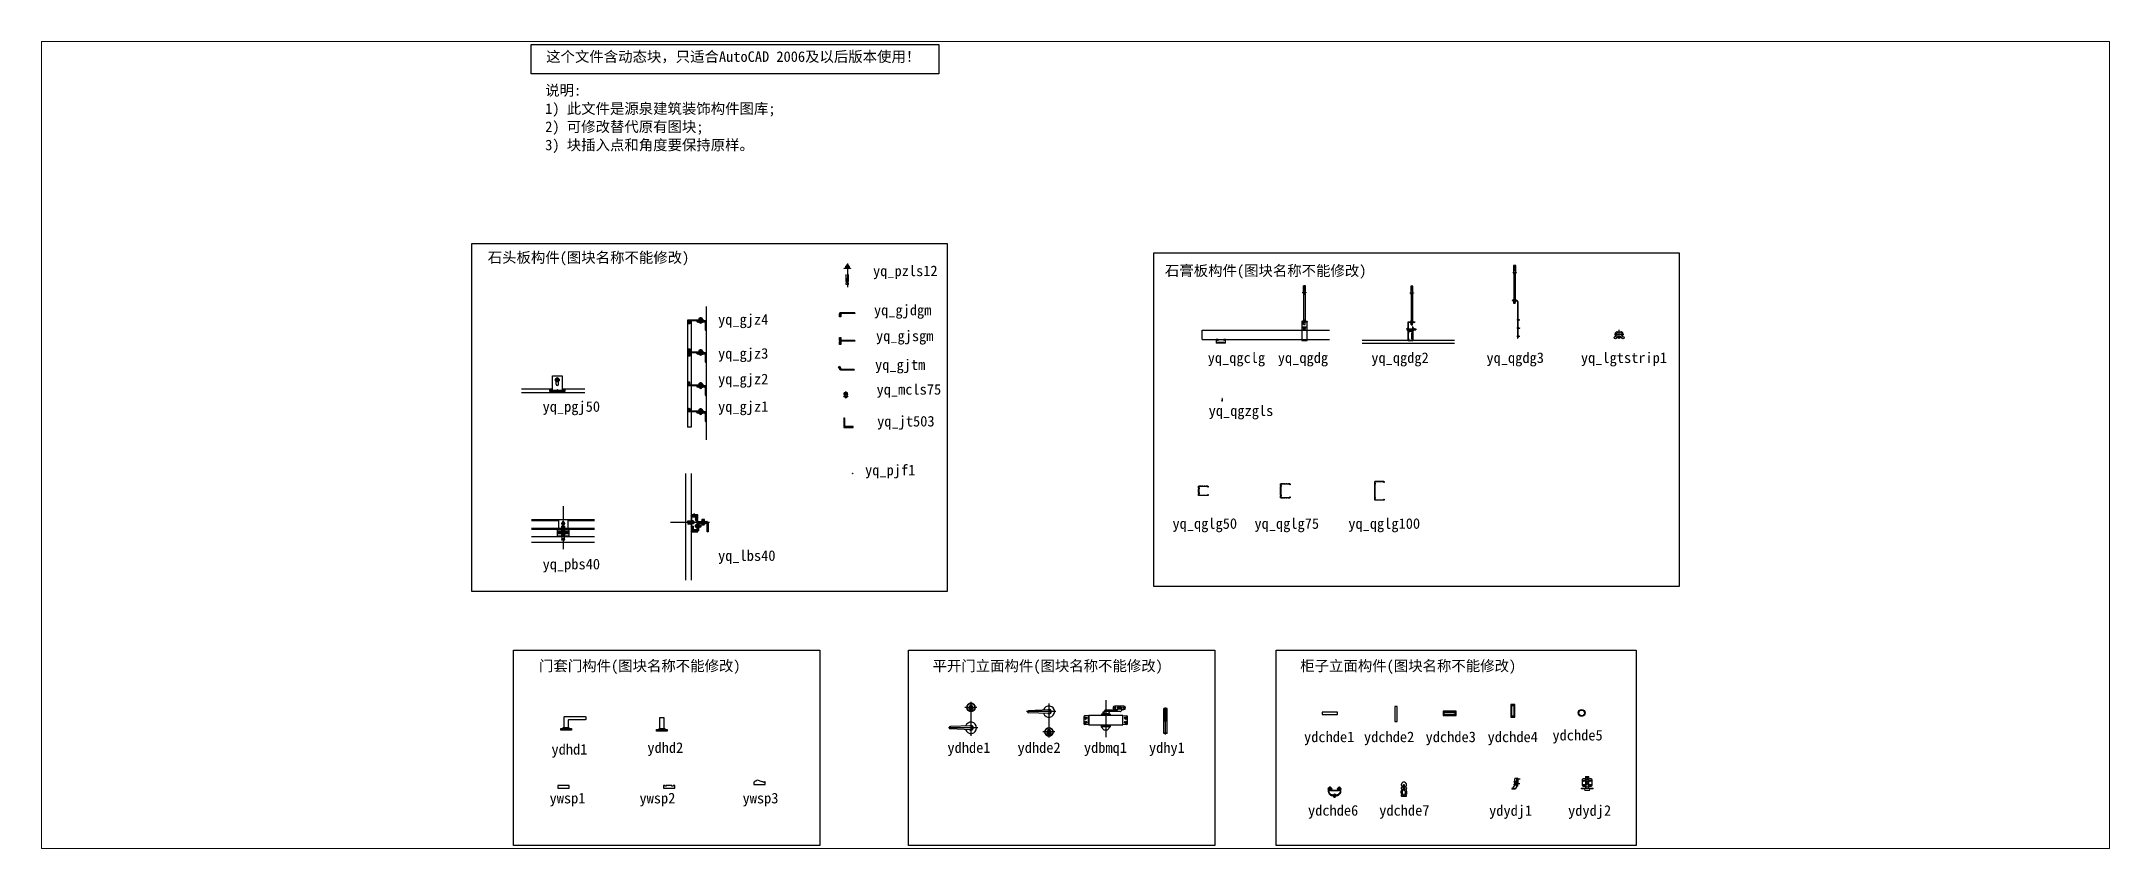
# Paper-space layout '布局2' of a CAD drawing. Header units: millimetres. Extents: x -156 to 413, y -14 to 209.
# The model-space entities are those that its viewports show. They can reach past a viewport. Long polylines and large blocks are cut down to what shows.
import ezdxf

# ---------------------------------------------------------------- set-up
doc = ezdxf.new("R2010")
doc.units = ezdxf.units.MM
doc.set_wipeout_variables(frame=1)
for name, pattern in [('ACAD_ISO02W100', [15, 12, -3]), ('ACAD_ISO03W100', [30, 12, -18]), ('CENTER', [2, 1.25, -0.25, 0.25, -0.25]), ('DASHDOT', [25.4, 12.7, -6.35, 0, -6.35]), ('HIDDEN', [9.525, 6.35, -3.175])]:
    doc.linetypes.add(name, pattern=pattern)
doc.styles.get("Standard").update_dxf_attribs({"font": ''})
doc.styles.get('Standard').set_extended_font_data('SimSun')
pattern_1 = [(135, (-2574.4564, -485.2874), (-3.535534, -3.535534), []), (135, (-2574.4564, -482.9304), (-3.535534, -3.535534), [])]

psp = doc.layouts.new('布局2')

msp = doc.modelspace()

# ---------------------------------------------------------------- texts
at = {"color": 6}
for s, p in [('这个文件含动态块，只适合AutoCAD 2006及以后版本使用！', (1805, 2248)), ('说明:', (1800, 2069)), ('1) 此文件是源泉建筑装饰构件图库;', (1800, 1972)), ('2) 可修改替代原有图块;', (1800, 1876)), ('3) 块插入点和角度要保持原样。', (1800, 1779)), ('石头板构件(图块名称不能修改)', (1495, 1182)), ('yq_pzls12', (3539, 1111)), ('石膏板构件(图块名称不能修改)', (5088, 1112)), ('yq_gjz4', (2717, 853)), ('yq_gjdgm', (3544, 903)), ('yq_gjsgm', (3555, 766)), ('yq_gjz3', (2717, 673)), ('yq_gjtm', (3550, 613)), ('yq_qgclg', (5315, 650)), ('yq_qgdg', (5687, 650)), ('yq_qgdg2', (6183, 650)), ('yq_qgdg3', (6794, 650)), ('yq_lgtstrip1', (7295, 650)), ('yq_gjz2', (2717, 537)), ('yq_pgj50', (1786, 391)), ('yq_gjz1', (2717, 391)), ('yq_mcls75', (3558, 482)), ('yq_jt503', (3561, 313)), ('yq_qgzgls', (5320, 369)), ('yq_pjf1', (3497, 54)), ('yq_qglg50', (5128, -230)), ('yq_qglg75', (5563, -230)), ('yq_qglg100', (6061, -230)), ('yq_pbs40', (1786, -445)), ('yq_lbs40', (2717, -400)), ('门套门构件(图块名称不能修改)', (1767, -985)), ('平开门立面构件(图块名称不能修改)', (3855, -985)), ('柜子立面构件(图块名称不能修改)', (5806, -985)), ('ydchde1', (5826, -1362)), ('ydchde2', (6144, -1362)), ('ydchde3', (6471, -1362)), ('ydchde4', (6800, -1362)), ('ydchde5', (7144, -1353)), ('ydhd1', (1833, -1428)), ('ydhd2', (2342, -1419)), ('ydhde1', (3934, -1419)), ('ydhde2', (4306, -1419)), ('ydbmq1', (4658, -1419)), ('ydhy1', (5003, -1419)), ('ywsp1', (1823, -1687)), ('ywsp2', (2300, -1687)), ('ywsp3', (2847, -1687)), ('ydchde6', (5847, -1752)), ('ydchde7', (6225, -1752)), ('ydydj1', (6808, -1753)), ('ydydj2', (7227, -1753))]:
    msp.add_text(s, height=56, dxfattribs=at).set_placement(p)

# ---------------------------------------------------------------- blocks, each defined once
blk = doc.blocks.new('yq_pzls12')
for p, q in [((-10, 11), (-10, 3)), ((-10, 3), (10, 3)), ((-8, 12), (8, 12)), ((-5, 19), (-4, 20)), ((-5, 19), (5, 19)), ((-5, 19), (-5, 12)), ((-5, 11), (-5, 3)), ((-4, 20), (4, 20)), ((-4, 20), (-4, 20)), ((-4, 19), (-4, 12)), ((0, 12), (5, 12)), ((4, 20), (4, 20)), ((5, 19), (4, 20)), ((4, 19), (4, 12)), ((5, 19), (5, 12)), ((5, 11), (5, 3)), ((10, 11), (10, 3))]:
    blk.add_line(p, q)
at = {"linetype": 'CENTER', "ltscale": 19.027854}
blk.add_line((0, 27), (0, -98), dxfattribs=at)
at = {"linetype": 'ACAD_ISO02W100', "ltscale": 0.001}
for p, q in [((-6, -69), (-6, -10)), ((-6, -84), (-4, -69)), ((-6, -69), (-1, -69)), ((-6, -69), (-4, -69)), ((6, -84), (-6, -84)), ((-1, -69), (-1, -54)), ((0, -69), (1, -54)), ((0, -69), (6, -69)), ((6, -84), (4, -69)), ((4, -69), (6, -69)), ((6, -69), (6, -10))]:
    blk.add_line(p, q, dxfattribs=at)
blk.add_lwpolyline([(17, 3), (17, 0), (-17, 0), (-17, 3)], close=True)
for centre, radius, start, end in [((-8, 8), 4.19, 52.1211, 127.8789), ((0, -3), 15.4, 70.5288, 109.4712), ((8, 8), 4.19, 52.1211, 127.8789)]:
    blk.add_arc(centre, radius, start, end)
blk.add_arc((0, -53), 1.49, 325.4391, 214.5609, dxfattribs=at)
blk = doc.blocks.new('yq_mcls75')
for p, q in [((-11, 2), (11, 2)), ((-11, 2), (-11, 0)), ((11, 0), (-11, 0)), ((-9, 3), (-9, 8)), ((-7, 9), (7, 9)), ((4, 12), (-4, 12)), ((-4, 12), (-4, 11)), ((-4, 11), (-4, 9)), ((4, 11), (-4, 11)), ((-4, 9), (-4, 11)), ((-4, 3), (-4, 8)), ((4, 11), (4, 12)), ((4, 9), (4, 11)), ((4, 9), (4, 11)), ((4, 3), (4, 8)), ((9, 3), (9, 8)), ((11, 0), (11, 2)), ((-11, -11), (-11, -9)), ((11, -9), (-11, -9)), ((-11, -11), (11, -11)), ((-6, -4), (-6, -9)), ((6, -4), (6, -9)), ((11, -9), (11, -11))]:
    blk.add_line(p, q)
for centre, radius, start, end in [((-7, 6), 2.65, 33.8891, 146.1109), ((-7, 6), 2.65, 33.8891, 146.1109), ((-7, 4), 2.65, 213.8891, 326.1109), ((-7, 4), 2.65, 213.8891, 326.1109), ((0, 0), 8.84, 60.1576, 119.8424), ((0, 11), 8.84, 240.1576, 299.8424), ((7, 6), 2.65, 33.8891, 146.1109), ((7, 6), 2.65, 33.8891, 146.1109), ((7, 4), 2.65, 213.8891, 326.1109), ((7, 4), 2.65, 213.8891, 326.1109), ((0, -11), 6.16, 180, 0)]:
    blk.add_arc(centre, radius, start, end)
blk = doc.blocks.new('yq_jt503')
h = blk.add_hatch()
h.set_pattern_fill('金属', color=8, scale=2)
h.set_pattern_definition([(45, (-2145.3354, -2455.688), (-3.535534, 3.535534), []), (45, (-2142.9784, -2455.688), (-3.535534, 3.535534), [])])
edge = h.paths.add_edge_path()
edge.add_line((0, 0), (50, 0))
edge.add_line((50, 0), (50, 2))
edge.add_arc((47, 2), 3.33, 0, 90)
edge.add_line((47, 5), (10, 5))
edge.add_arc((10, 10), 5.5, 180, 270, ccw=False)
edge.add_line((5, 10), (5, 47))
edge.add_arc((2, 47), 3.33, 0, 90)
edge.add_line((2, 50), (0, 50))
edge.add_line((0, 50), (0, 0))
blk.add_lwpolyline([(0, 0), (50, 0), (50, 2, 0.414214), (47, 5), (10, 5, -0.414214), (5, 10), (5, 47, 0.414214), (2, 50), (0, 50)], format="xyb", close=True)
blk = doc.blocks.new('yq_qgclg')
for p, q in [((-25, 0), (-25, -20)), ((-15, 0), (-25, 0)), ((-15, 0), (-15, -5)), ((15, 0), (15, -5)), ((25, 0), (15, 0)), ((25, -20), (25, 0)), ((-17, -20), (-25, -20)), ((-23, -2), (-23, -18)), ((-17, -2), (-23, -2)), ((-17, -18), (-23, -18)), ((-17, -2), (-17, -5)), ((-15, -5), (-17, -5)), ((-15, -17), (-17, -18)), ((-15, -19), (-17, -20)), ((15, -17), (-15, -17)), ((15, -19), (-15, -19)), ((17, -5), (15, -5)), ((17, -18), (15, -17)), ((17, -20), (15, -19)), ((23, -2), (17, -2)), ((17, -2), (17, -5)), ((23, -18), (17, -18)), ((25, -20), (17, -20)), ((23, -2), (23, -18))]:
    blk.add_line(p, q)
blk = doc.blocks.new('yq_gjtm')
for p, q in [((5, 18), (10, 21)), ((14, 3), (5, 18)), ((7, 17), (10, 19)), ((17, 0), (7, 17)), ((10, 21), (19, 6)), ((10, 19), (19, 4)), ((15, 3), (14, 3)), ((88, 0), (17, 0)), ((18, 5), (19, 6)), ((88, 4), (19, 4)), ((88, 4), (88, 0))]:
    blk.add_line(p, q)
blk = doc.blocks.new('yq_gjz1')
for name, p in [('yq_gjtm', (0, 0)), ('yq_mcls75', (71, 4))]:
    blk.add_blockref(name, p)
at = {"rotation": 180}
blk.add_blockref('yq_jt503', (100, 0), dxfattribs=at)
blk = doc.blocks.new('yq_gjdgm')
for p, q in [((88, 0), (8, 0)), ((8, -4), (8, 0)), ((88, 0), (88, -4)), ((7, -21), (7, -6)), ((8, -6), (7, -6)), ((13, -21), (7, -21)), ((8, -20), (8, -4)), ((12, -20), (8, -20)), ((12, -20), (12, -4)), ((88, -4), (12, -4)), ((13, -6), (12, -6)), ((13, -6), (13, -21))]:
    blk.add_line(p, q)
blk = doc.blocks.new('yq_gjz2')
at = {"xscale": -1, "rotation": 180}
blk.add_blockref('yq_gjdgm', (0, 0), dxfattribs=at)
at = {"rotation": 180}
blk.add_blockref('yq_jt503', (100, 0), dxfattribs=at)
blk.add_blockref('yq_mcls75', (71, 4))
blk = doc.blocks.new('yq_gjsgm')
for p, q in [((7, 2), (7, 19)), ((7, 19), (13, 19)), ((8, 2), (7, 2)), ((8, -2), (8, 18)), ((8, 18), (12, 18)), ((12, 18), (12, 2)), ((88, 2), (12, 2)), ((13, 19), (13, 2)), ((88, 2), (88, -2)), ((7, -19), (7, -4)), ((8, -4), (7, -4)), ((13, -19), (7, -19)), ((88, -2), (8, -2)), ((8, -18), (8, -2)), ((12, -18), (8, -18)), ((12, -18), (12, -2)), ((13, -4), (12, -4)), ((13, -4), (13, -19))]:
    blk.add_line(p, q)
blk = doc.blocks.new('yq_gjz3')
for name, p in [('yq_gjsgm', (0, 0)), ('yq_mcls75', (71, 2))]:
    blk.add_blockref(name, p)
at = {"rotation": 180}
blk.add_blockref('yq_jt503', (100, -2), dxfattribs=at)
blk = doc.blocks.new('yq_gjz4')
for name, p in [('yq_gjdgm', (0, 0)), ('yq_mcls75', (71, 0))]:
    blk.add_blockref(name, p)
at = {"rotation": 180}
blk.add_blockref('yq_jt503', (100, -4), dxfattribs=at)
blk = doc.blocks.new('yq_qgzgls')
for p, q in [((0, 13), (-1, 1)), ((1, 11), (-1, 12)), ((1, 9), (-1, 9)), ((1, 6), (-1, 7)), ((1, 4), (-1, 5)), ((1, 1), (-1, 2)), ((1, 13), (0, 13)), ((1, 13), (1, 1))]:
    blk.add_line(p, q)
blk.add_lwpolyline([(-1, 1), (1, 1), (2, 0), (-2, 0)], close=True)
blk.add_ellipse((0, 13), major_axis=(0, 1.22), ratio=0.408497, start_param=-1.570796, end_param=1.570796)
blk = doc.blocks.new('yq_pgj50')
blk.add_wipeout([(25, 14), (40, 14), (40, 6), (-40, 6), (-40, 14), (-25, 14), (-25, 88), (25, 88)])
for p, q in [((-25, 8), (-25, 88)), ((-25, 88), (25, 88)), ((-2, 8), (-25, 8)), ((-6, 72), (-6, 72)), ((-6, 44), (-6, 61)), ((-2, 8), (-2, 13)), ((2, 13), (25, 13)), ((2, 8), (2, 13)), ((25, 8), (2, 8)), ((6, 72), (6, 72)), ((6, 44), (6, 61)), ((25, 88), (25, 8))]:
    blk.add_line(p, q)
at = {"linetype": 'HIDDEN'}
blk.add_line((-25, 13), (-2, 13), dxfattribs=at)
blk.add_lwpolyline([(25, 14), (40, 14), (40, 6), (-40, 6), (-40, 14), (-25, 14)])
blk.add_lwpolyline([(0, 75), (-7, 71), (-7, 62), (0, 58), (8, 62), (8, 71)], close=True)
for radius in [10.1, 7.5, 5]:
    blk.add_circle((0, 67), radius)
for centre, radius, start, end in [((0, 72), 6, 0, 180), ((0, 44), 6, 180, 0), ((0, 13), 2, 0, 180)]:
    blk.add_arc(centre, radius, start, end)
blk = doc.blocks.new('BLK130224122797')
for p, q in [((-2, 3), (-6, 3)), ((1, -4), (0, 4)), ((1, 3), (2, 3)), ((3, -4), (2, 4)), ((2, 3), (3, 3)), ((4, -4), (3, 4)), ((4, 3), (5, 3)), ((6, -4), (5, 4)), ((6, 3), (7, 3)), ((8, -4), (7, 4)), ((7, 3), (8, 3)), ((9, 0), (8, 4)), ((13, 2), (11, 0)), ((13, 0), (11, -2)), ((19, 3), (13, 3)), ((-2, -3), (-6, -3)), ((0, -3), (1, -3)), ((1, -3), (2, -3)), ((3, -3), (4, -3)), ((5, -3), (6, -3)), ((6, -3), (7, -3)), ((8, -3), (9, -3)), ((19, -3), (13, -3))]:
    blk.add_line(p, q)
blk.add_lwpolyline([(-6, -7, -0.185806), (-7, -5), (-7, 5, -0.185806), (-6, 7), (-2, 7), (-2, -7)], format="xyb", close=True)
for points in [[(-7, 5, 0.185806), (-6, 3, 0.19245), (-6, -3, 0.185806), (-7, -5)], [(20, 4), (20, -5, -0.185806), (19, -7), (13, -7, -0.185806), (13, -5), (13, 5, -0.185806), (13, 7), (19, 7, -0.185806), (20, 5), (20, 4)], [(13, 5, 0.185806), (13, 3, 0.19245), (13, -3, 0.185806), (13, -5)], [(20, 5, -0.185806), (19, 3, -0.19245), (19, -3, -0.185806), (20, -5)]]:
    blk.add_lwpolyline(points, format="xyb")
for points in [[(-2, 10), (0, 10), (0, -10), (-2, -10)], [(2, -3), (2, 3), (2, 4), (2, 3), (3, -3), (3, -4)], [(4, -3), (3, 3), (3, 4), (4, 3), (5, -3), (4, -4)], [(6, -3), (5, 3), (5, 4), (6, 3), (6, -3), (6, -4)], [(7, -3), (7, 3), (7, 4), (7, 3), (8, -3), (8, -4)], [(11, 10), (9, 10), (9, -10), (11, -10)], [(11, 6), (13, 6), (13, -6), (11, -6)]]:
    blk.add_lwpolyline(points, close=True)
for points in [[(0, 4), (0, 4), (1, 3), (1, -3), (1, -4), (1, -3), (0, 3)], [(9, -3), (8, 3), (8, 4), (9, 3), (9, 2)]]:
    blk.add_lwpolyline(points)
blk = doc.blocks.new('BLK130224256967')
for p, q in [((4, 4), (-1, 4)), ((4, 3), (-1, 3)), ((4, 7), (0, 7)), ((4, 7), (16, 7)), ((15, 6), (4, 6)), ((15, 4), (21, 7)), ((15, 6), (15, -6)), ((15, 4), (15, 4)), ((17, 3), (15, 3)), ((16, 6), (22, 9)), ((16, 7), (16, 6)), ((17, 3), (17, 3)), ((18, 2), (20, 5)), ((21, 7), (21, -7)), ((22, 9), (22, -9)), ((4, -3), (-1, -3)), ((4, -4), (-1, -4)), ((4, -7), (0, -7)), ((15, -6), (4, -6)), ((16, -7), (4, -7)), ((17, -3), (15, -3)), ((15, -4), (21, -7)), ((22, -9), (16, -6)), ((16, -6), (16, -7)), ((17, -3), (17, -3)), ((18, -2), (20, -5))]:
    blk.add_line(p, q)
for points in [[(-12, -3), (-11, -4), (-11, 4), (-12, 3)], [(-1, 9), (-1, -9), (0, -9), (0, 9)]]:
    blk.add_lwpolyline(points, close=True)
for points in [[(-8, 3), (-12, 3)], [(-8, 4), (-11, 4)], [(-8, -6), (-8, 6)], [(-1, -6), (-1, 6)], [(-8, -3), (-12, -3)], [(-8, -4), (-11, -4)]]:
    blk.add_lwpolyline(points)
for points in [[(-7, 4, -0.587695), (-7, 8), (-2, 8, -0.587695), (-2, 4), (-7, 4, 0.293848), (-7, -4)], [(-2, 4, -0.293848), (-2, -4), (-7, -4, 0.587695), (-7, -8), (-2, -8, 0.587695), (-2, -4)]]:
    blk.add_lwpolyline(points, format="xyb")
for centre, radius, start, end in [((20, 0), 3.96, 140.4196, 219.5804), ((17, 3), 0.264, 320.4196, 116.3735), ((21, 0), 3.96, 141.4948, 218.5052), ((20, 6), 0.871, 321.4948, 116.3735), ((17, -3), 0.264, 243.6265, 39.5804), ((20, -6), 0.871, 243.6265, 38.5052)]:
    blk.add_arc(centre, radius, start, end)
blk = doc.blocks.new('WO2BEQRL')
at = {"linetype": 'DASHDOT'}
for p, q in [((-8, 0), (8, 0)), ((0, -9), (0, 9))]:
    blk.add_line(p, q, dxfattribs=at)
for p, q in [((0, 6), (-5, 3)), ((-5, 3), (-5, -3)), ((0, 6), (5, 3)), ((5, 3), (5, -3)), ((0, -6), (-5, -3)), ((0, -6), (5, -3))]:
    blk.add_line(p, q)
for radius in [5.2, 2.55]:
    blk.add_circle((0, 0), radius)
blk.add_arc((0, 0), 3, 260, 180)
blk = doc.blocks.new('yq_pbs40')
blk.add_wipeout([(7, -12), (6, -12), (9, -18), (-9, -18), (-6, -12), (-7, -12), (-7, 0), (-30, 0), (-30, 40), (-25, 40), (-25, 90), (25, 90), (25, 40), (30, 40), (30, 0), (7, 0)])
for p, q in [((-30, 0), (-30, 40)), ((30, 40), (-30, 40)), ((30, 0), (-30, 0)), ((30, 40), (30, 0))]:
    blk.add_line(p, q)
at = {"color": 8, "linetype": 'HIDDEN', "ltscale": 0.737507}
for p, q in [((30, 36), (-30, 36)), ((-30, 4), (30, 4))]:
    blk.add_line(p, q, dxfattribs=at)
at = {"color": 8, "ltscale": 0.737507}
for p, q in [((30, 26), (-30, 26)), ((30, 20), (-30, 20)), ((30, 14), (-30, 14))]:
    blk.add_line(p, q, dxfattribs=at)
at = {"ltscale": 0.03}
for p, q in [((-25, 90), (25, 90)), ((-25, 90), (-25, 40)), ((-25, 45), (25, 45)), ((-25, 40), (25, 40)), ((25, 90), (25, 40))]:
    blk.add_line(p, q, dxfattribs=at)
blk.add_lwpolyline([(4, 77, 1), (-4, 77), (-4, 61, 1), (4, 61), (4, 77)], format="xyb")
blk.add_circle((0, 69), 7.56)
at = {"rotation": 90}
blk.add_blockref('BLK130224122797', (0, 36), dxfattribs=at)
at = {"xscale": -1, "rotation": 90}
blk.add_blockref('BLK130224256967', (0, 4), dxfattribs=at)
at = {"extrusion": (0, 0, -1), "zscale": -1}
blk.add_blockref('WO2BEQRL', (0, 69), dxfattribs=at)
blk = doc.blocks.new('BLK130224748400')
for p, q in [((-2, 1), (-2, 3)), ((-2, 0), (-2, -1)), ((2, 1), (2, 3)), ((-3, -1), (3, 0)), ((-3, -2), (3, -1)), ((-3, -3), (3, -2)), ((-3, -4), (3, -3)), ((-3, -5), (3, -4)), ((-2, -1), (-2, -2)), ((-2, -2), (-2, -3)), ((-2, -3), (-2, -4)), ((-2, -4), (-2, -5)), ((-2, -5), (-2, -6)), ((0, -6), (3, -6)), ((2, 0), (2, -1)), ((2, -1), (2, -2)), ((2, -3), (2, -3)), ((2, -4), (2, -4)), ((2, -5), (2, -5))]:
    blk.add_line(p, q)
for points in [[(5, 1), (5, 0), (-5, 0), (-5, 1)], [(-2, -2), (2, -1), (3, -1), (2, -1), (-2, -2), (-3, -2)], [(-2, -3), (2, -2), (3, -2), (2, -3), (-2, -3), (-3, -3)], [(-2, -4), (2, -3), (3, -3), (2, -4), (-2, -4), (-3, -4)], [(-2, -5), (2, -4), (3, -4), (2, -5), (-2, -5), (-3, -5)]]:
    blk.add_lwpolyline(points, close=True)
blk.add_lwpolyline([(-3, 3, -0.185806), (-2, 3), (2, 3, -0.185806), (3, 3), (3, 1), (-3, 1)], format="xyb", close=True)
for points in [[(2, 0), (3, 0), (2, 0), (-2, -1), (-3, -1), (-2, -1), (2, 0)], [(-2, -6), (2, -5), (3, -6), (2, -6), (1, -6)]]:
    blk.add_lwpolyline(points)
blk.add_lwpolyline([(2, 3, 0.185806), (2, 3, 0.19245), (-2, 3, 0.185806), (-2, 3)], format="xyb")
blk = doc.blocks.new('BLK130502978810')
for p, q in [((4, 9), (-4, 8)), ((4, 8), (-4, 7)), ((4, 6), (-4, 5)), ((4, 4), (-4, 3)), ((4, 3), (-4, 2)), ((4, 1), (-4, 0)), ((-3, 20), (-3, 14)), ((-3, 9), (-3, 10)), ((-3, 7), (-3, 8)), ((-3, 6), (-3, 7)), ((-3, 4), (-3, 5)), ((-3, 2), (-3, 3)), ((-3, 1), (-3, 2)), ((-2, 14), (0, 12)), ((0, 14), (2, 12)), ((3, 20), (3, 14)), ((3, 10), (3, 10)), ((3, 8), (3, 9)), ((3, 6), (3, 7)), ((3, 5), (3, 6)), ((3, 3), (3, 4)), ((3, 1), (3, 2)), ((3, 0), (3, 1)), ((-3, -2), (-3, -6)), ((3, -2), (3, -6))]:
    blk.add_line(p, q)
for points in [[(-10, 12), (-10, 10), (10, 10), (10, 12)], [(-10, -2), (-10, 0), (10, 0), (10, -2)], [(-6, 12), (-6, 14), (6, 14), (6, 12)], [(3, 9), (-3, 8), (-4, 8), (-3, 9), (3, 10), (4, 9)], [(3, 7), (-3, 7), (-4, 7), (-3, 7), (3, 8), (4, 8)], [(3, 6), (-3, 5), (-4, 5), (-3, 6), (3, 6), (4, 6)], [(3, 4), (-3, 3), (-4, 3), (-3, 4), (3, 5), (4, 4)], [(3, 2), (-3, 2), (-4, 2), (-3, 2), (3, 3), (4, 3)]]:
    blk.add_lwpolyline(points, close=True)
for points in [[(-4, 21), (5, 21, -0.185806), (7, 20), (7, 14, -0.185806), (5, 14), (-5, 14, -0.185806), (-7, 14), (-7, 20, -0.185806), (-5, 21), (-4, 21)], [(-5, 21, -0.185806), (-3, 20, -0.19245), (3, 20, -0.185806), (5, 21)], [(-5, 14, 0.185806), (-3, 14, 0.19245), (3, 14, 0.185806), (5, 14)], [(-5, -7, 0.185806), (-3, -6, 0.19245), (3, -6, 0.185806), (5, -7)]]:
    blk.add_lwpolyline(points, format="xyb")
blk.add_lwpolyline([(-4, 0), (-4, 0), (-3, 1), (3, 1), (4, 1), (3, 1), (-3, 0)])
blk.add_lwpolyline([(7, -6, -0.185806), (5, -7), (-5, -7, -0.185806), (-7, -6), (-7, -2), (7, -2)], format="xyb", close=True)
blk = doc.blocks.new('yq_lbs40')
h = blk.add_hatch()
h.set_pattern_fill('金属', color=8, scale=2, angle=90)
h.set_pattern_definition(pattern_1)
edge = h.paths.add_edge_path()
edge.add_line((0, -25), (8, -25))
edge.add_line((8, -25), (8, -44))
edge.add_line((8, -44), (29, -44))
edge.add_line((29, -44), (29, -39))
edge.add_line((29, -39), (25, -39))
edge.add_line((25, -39), (25, -40))
edge.add_line((25, -40), (12, -40))
edge.add_line((12, -40), (12, -21))
edge.add_line((12, -21), (4, -21))
edge.add_line((4, -21), (4, 36))
edge.add_line((4, 36), (31, 36))
edge.add_line((31, 36), (31, 24))
edge.add_arc((31, 22), 2, 90, 270)
edge.add_line((31, 20), (35, 20))
edge.add_line((35, 20), (35, 40))
edge.add_line((35, 40), (0, 40))
edge.add_line((0, 40), (0, -25))
h = blk.add_hatch()
h.set_pattern_fill('金属', color=8, scale=2, angle=90)
h.set_pattern_definition(pattern_1)
edge = h.paths.add_edge_path()
edge.add_line((35, 15), (27, 15))
edge.add_line((27, 15), (27, 34))
edge.add_line((27, 34), (6, 34))
edge.add_line((6, 34), (6, 29))
edge.add_line((6, 29), (10, 29))
edge.add_line((10, 29), (10, 30))
edge.add_line((10, 30), (23, 30))
edge.add_line((23, 30), (23, 11))
edge.add_line((23, 11), (31, 11))
edge.add_line((31, 11), (31, -46))
edge.add_line((31, -46), (4, -46))
edge.add_line((4, -46), (4, -34))
edge.add_arc((4, -32), 2, 270, 450)
edge.add_line((4, -30), (0, -30))
edge.add_line((0, -30), (0, -50))
edge.add_line((0, -50), (35, -50))
edge.add_line((35, -50), (35, 15))
for points in [[(0, -25), (8, -25), (8, -44), (29, -44), (29, -39), (25, -39), (25, -40), (12, -40), (12, -21), (4, -21), (4, 36), (31, 36), (31, 24, 1), (31, 20), (35, 20), (35, 40), (0, 40)], [(35, 15), (27, 15), (27, 34), (6, 34), (6, 29), (10, 29), (10, 30), (23, 30), (23, 11), (31, 11), (31, -46), (4, -46), (4, -34, 1), (4, -30), (0, -30), (0, -50), (35, -50)]]:
    blk.add_lwpolyline(points, format="xyb", close=True)
at = {"xscale": -1}
for name, p in [('BLK130224256967', (4, 0)), ('BLK130224748400', (16, 40))]:
    blk.add_blockref(name, p, dxfattribs=at)
for name, p, rotation in [('yq_jt503', (35, 5), 180.0000004142841), ('yq_jt503', (90, 0), 90.00000041428413), ('BLK130502978810', (64, -5), 4.142841270038389e-07)]:
    blk.add_blockref(name, p, dxfattribs=dict(at, rotation=rotation))
blk.add_blockref('BLK130224122797', (31, -19))
blk = doc.blocks.new('ydhd1')
for points in [[(28, 0), (-28, 0), (-28, 9), (28, 9)], [(15, 9), (-15, 9), (-15, 14), (15, 14)]]:
    blk.add_lwpolyline(points, close=True)
blk.add_lwpolyline([(-11, 14), (-11, 70, -0.414214), (-8, 73), (101, 73, -0.414214), (104, 70), (104, 59, -0.414214), (101, 56), (14, 56, 0.414214), (11, 53), (11, 14)], format="xyb")
blk = doc.blocks.new('ydhd2')
for points in [[(28, 0), (-28, 0), (-28, 9), (28, 9)], [(15, 9), (-15, 9), (-15, 14), (15, 14)]]:
    blk.add_lwpolyline(points, close=True)
blk.add_lwpolyline([(-11, 14), (-11, 70, -0.414214), (-8, 73), (8, 73, -0.414214), (11, 70), (11, 14)], format="xyb")
blk = doc.blocks.new('ywsp1')
at = {"lineweight": -3}
blk.add_lwpolyline([(-60, 15), (-60, 0), (0, 0), (0, 15)], close=True, dxfattribs=at)
blk = doc.blocks.new('ywsp2')
at = {"lineweight": -3}
blk.add_lwpolyline([(-60, 0), (0, 0), (0, 15), (-9, 15), (-9, 12), (-15, 12), (-15, 15), (-45, 15), (-45, 12), (-51, 12), (-51, 15), (-60, 15)], close=True, dxfattribs=at)
blk = doc.blocks.new('ywsp3')
at = {"lineweight": -3}
blk.add_lwpolyline([(-60, 12), (-60, 0), (0, 0), (0, 14), (-3, 14, -1), (-10, 14, -0.128551), (-31, 19, 0.3547), (-50, 17), (-55, 17, -0.414214), (-60, 12)], format="xyb", dxfattribs=at)
blk = doc.blocks.new('yq_qglg75')
blk.add_lwpolyline([(50, -32), (50, -38), (39, -38, 0.335244), (35, -38), (27, -38, 0.335318), (23, -38), (15, -38, 0.342028), (11, -38), (0, -38), (0, -28), (1, -28), (1, -23), (0, -23), (0, 23), (1, 23), (1, 28), (0, 28), (0, 37), (11, 37, 0.335593), (15, 37), (23, 37, 0.340188), (27, 37), (35, 37, 0.335167), (39, 37), (50, 37), (50, 32), (48, 32), (48, 34), (49, 34), (49, 33), (49, 33), (49, 36), (39, 36, -0.291975), (35, 36), (27, 36, -0.295786), (23, 36), (15, 36, -0.292299), (11, 36), (1, 36), (1, 29), (2, 28), (2, 23), (1, 22), (1, -22), (2, -23), (2, -28), (1, -29), (1, -37), (11, -37, -0.29718), (15, -37), (23, -37, -0.29209), (27, -37), (35, -37, -0.292034), (39, -37), (49, -37), (49, -33), (49, -33), (49, -34), (48, -34), (48, -32), (50, -32), (50, -34)], format="xyb")
blk = doc.blocks.new('yq_qglg100')
blk.add_lwpolyline([(50, -44), (50, -50), (39, -50, 0.335244), (35, -50), (27, -50, 0.335318), (23, -50), (15, -50, 0.342028), (11, -50), (0, -50), (0, -41), (1, -40), (1, -36), (0, -35), (0, 35), (1, 36), (1, 40), (0, 41), (0, 50), (11, 50, 0.335593), (15, 50), (23, 50, 0.340188), (27, 50), (35, 50, 0.335167), (39, 50), (50, 50), (50, 44), (48, 44), (48, 46), (49, 46), (49, 45), (49, 45), (49, 49), (39, 49, -0.291975), (35, 49), (27, 49, -0.295786), (23, 49), (15, 49, -0.292299), (11, 49), (1, 49), (1, 41), (2, 41), (2, 35), (1, 35), (1, -35), (2, -35), (2, -41), (1, -41), (1, -49), (11, -49, -0.29718), (15, -49), (23, -49, -0.29209), (27, -49), (35, -49, -0.292034), (39, -49), (49, -49), (49, -45), (49, -45), (49, -46), (48, -46), (48, -44), (50, -44), (50, -47)], format="xyb")
blk = doc.blocks.new('yq_qglg50')
blk.add_lwpolyline([(50, -19), (50, -25), (39, -25, 0.335244), (35, -25), (27, -25, 0.335318), (23, -25), (15, -25, 0.342028), (11, -25), (0, -25), (0, -16), (1, -15), (1, -11), (0, -10), (0, 10), (1, 11), (1, 15), (0, 16), (0, 25), (11, 25, 0.335593), (15, 25), (23, 25, 0.340188), (27, 25), (35, 25, 0.335167), (39, 25), (50, 25), (50, 19), (48, 19), (48, 21), (49, 21), (49, 20), (49, 20), (49, 24), (39, 24, -0.291975), (35, 24), (27, 24, -0.295786), (23, 24), (15, 24, -0.292299), (11, 24), (1, 24), (1, 16), (2, 16), (2, 10), (1, 10), (1, -10), (2, -10), (2, -16), (1, -16), (1, -24), (11, -24, -0.29718), (15, -24), (23, -24, -0.29209), (27, -24), (35, -24, -0.292034), (39, -24), (49, -24), (49, -20), (49, -20), (49, -21), (48, -21), (48, -19), (50, -19), (50, -22)], format="xyb")
blk = doc.blocks.new('YQB11238269')
for p, q in [((-14, 0), (-14, -2)), ((-14, 0), (14, 0)), ((-3, 5), (-3, 1)), ((3, 5), (3, 1)), ((14, 0), (14, -2)), ((-14, -2), (14, -2)), ((-14, -30), (14, -30)), ((-4, -17), (-4, -8)), ((-4, -17), (4, -17)), ((-3, -7), (-3, -3)), ((3, -7), (3, -3)), ((4, -17), (4, -8))]:
    blk.add_line(p, q)
for points in [[(-6, 5, 0.084027), (-4, 6), (4, 6, 0.097422), (6, 5)], [(-6, 1, -0.084027), (-4, 0), (4, 0, -0.097422), (6, 1)], [(-6, -3, 0.084027), (-4, -2), (4, -2, 0.097422), (6, -3)], [(-6, -7, -0.084027), (-4, -8), (4, -8, -0.097422), (6, -7)]]:
    blk.add_lwpolyline(points, format="xyb")
for points in [[(-4, 5, 0.152179), (-6, 5, 0.414214), (-6, 5), (-6, 1, 0.414214), (-6, 1, 0.152179), (-4, 1, 0.414214), (-3, 1, 0.414214), (-2, 1, 0.106972), (3, 1, 0.414214), (3, 1, 0.414214), (4, 1, 0.163695), (6, 1, 0.414214), (6, 1), (6, 5, 0.414214), (6, 5, 0.163695), (4, 5, 0.414214), (3, 5, 0.414214), (3, 5, 0.106972), (-2, 5, 0.414214), (-3, 5, 0.414214)], [(-4, -7, -0.152179), (-6, -7, -0.414214), (-6, -7), (-6, -3, -0.414214), (-6, -3, -0.152179), (-4, -3, -0.414214), (-3, -3, -0.414214), (-2, -3, -0.106972), (3, -3, -0.414214), (3, -3, -0.414214), (4, -3, -0.163695), (6, -3, -0.414214), (6, -3), (6, -7, -0.414214), (6, -7, -0.163695), (4, -7, -0.414214), (3, -7, -0.414214), (3, -7, -0.106972), (-2, -7, -0.414214), (-3, -7, -0.414214)]]:
    blk.add_lwpolyline(points, format="xyb", close=True)
for points in [[(-14, -2), (-14, -102), (14, -102), (14, -2)], [(-3, -35), (3, -35), (6, -40), (3, -45), (-3, -45), (-6, -40), (-3, -35)]]:
    blk.add_lwpolyline(points)
blk.add_circle((0, -40), 3)
blk = doc.blocks.new('YQB11237842')
for p, q in [((-3, -4), (-3, -8)), ((3, -4), (3, -8))]:
    blk.add_line(p, q)
blk.add_lwpolyline([(-8, 0), (8, 0), (8, -2), (-8, -2)], close=True)
blk.add_lwpolyline([(-6, -2), (-6, -3), (6, -3), (6, -2)])
for points in [[(-6, -4, 0.084027), (-4, -3), (4, -3, 0.097422), (6, -4)], [(-6, -8, -0.084027), (-4, -9), (4, -9, -0.097422), (6, -8)]]:
    blk.add_lwpolyline(points, format="xyb")
blk.add_lwpolyline([(-4, -4, 0.152179), (-6, -4, 0.414214), (-6, -4), (-6, -8, 0.414214), (-6, -8, 0.152179), (-4, -8, 0.414214), (-3, -8, 0.414214), (-2, -8, 0.106972), (3, -8, 0.414214), (3, -8, 0.414214), (4, -8, 0.163695), (6, -8, 0.414214), (6, -8), (6, -4, 0.414214), (6, -4, 0.163695), (4, -4, 0.414214), (3, -4, 0.414214), (3, -4, 0.106972), (-2, -4, 0.414214), (-3, -4, 0.414214)], format="xyb", close=True)
blk.add_wipeout([(-2, 7), (-4, 7), (-4, 35), (-6, 35), (-6, 27), (-6, 0), (6, 0), (6, 27), (6, 35), (4, 35), (4, 7), (2, 7), (2, 35), (-2, 35)])
blk.add_lwpolyline([(6, 27), (6, 35), (4, 35), (4, 7), (2, 7), (2, 35), (-2, 35), (-2, 7), (-4, 7), (-4, 35), (-6, 35), (-6, 27), (-6, 0), (6, 0)], close=True)
blk = doc.blocks.new('yq_qgdg')
for p, q in [((-4, 241), (-4, 103)), ((4, 241), (4, 103))]:
    blk.add_line(p, q)
for name, p in [('YQB11237842', (0, 250)), ('YQB11238269', (0, 97))]:
    blk.add_blockref(name, p)
blk = doc.blocks.new('YQB05293323')
at = {"color": 0}
for p, q in [((-2, 2), (-1, 1)), ((-2, 2), (-1, 2)), ((-2, 2), (-1, 1)), ((-2, 2), (-1, 2)), ((-1, 8), (0, 7)), ((-1, 8), (0, 8)), ((-1, 6), (0, 7)), ((-1, 5), (1, 6)), ((-1, 6), (-1, 5)), ((-1, 6), (-1, 6)), ((-1, 4), (-1, 5)), ((-1, 3), (1, 4)), ((-1, 4), (-1, 3)), ((-1, 4), (-1, 4)), ((-1, 2), (-1, 3)), ((-1, 3), (-1, 3)), ((-1, 1), (1, 2)), ((-1, 0), (-1, 2)), ((-1, -1), (1, 0)), ((0, 8), (0, 10)), ((0, 8), (0, 10)), ((0, 7), (0, 8)), ((1, 8), (0, 8)), ((1, 8), (0, 8)), ((0, 6), (0, 8)), ((1, 4), (0, 6)), ((1, 6), (1, 6)), ((1, 6), (1, 6)), ((1, 4), (1, 4)), ((1, 4), (1, 4)), ((1, 3), (1, 4)), ((1, 3), (1, 2)), ((2, 2), (1, 3)), ((2, 2), (1, 3)), ((2, 2), (1, 2)), ((1, 2), (1, 0)), ((2, 2), (1, 2)), ((2, 0), (1, 1)), ((2, 0), (1, 0)), ((1, 0), (1, -2)), ((-3, -10), (-3, -9)), ((3, -9), (-3, -9)), ((3, -10), (-3, -10)), ((-2, 0), (-1, -1)), ((-2, 0), (-1, 0)), ((-2, -3), (-1, -2)), ((-2, -3), (-1, -2)), ((-2, -3), (-1, -3)), ((-2, -3), (-1, -3)), ((-2, -5), (-1, -4)), ((-2, -5), (-1, -5)), ((-1, -2), (-1, -1)), ((-1, -3), (1, -2)), ((-1, -3), (1, -2)), ((-1, -4), (-1, -3)), ((-1, -5), (1, -4)), ((-1, -5), (-1, -5)), ((2, -2), (1, -1)), ((2, -2), (1, -1)), ((1, -1), (1, -2)), ((2, -2), (1, -2)), ((1, -2), (1, -4)), ((2, -2), (1, -2)), ((2, -4), (1, -4)), ((2, -4), (1, -4)), ((1, -4), (1, -5)), ((3, -10), (3, -9))]:
    blk.add_line(p, q, dxfattribs=at)
for centre, start, end in [((-5, -5), 291.3837, 359.0609), ((5, -5), 180.9392, 248.6164)]:
    blk.add_arc(centre, 3.94, start, end, dxfattribs=at)
blk = doc.blocks.new('YQB07159949')
at = {"ltscale": 100}
for p, q in [((12, 200), (-12, 200)), ((-12, 200), (-12, 198)), ((12, 198), (-12, 198)), ((15, 195), (15, 0)), ((17, 195), (17, 0))]:
    blk.add_line(p, q, dxfattribs=at)
for p, q in [((-4, 183), (-4, 192)), ((4, 183), (-4, 183)), ((-3, 205), (-3, 201)), ((-3, 193), (-3, 197)), ((3, 205), (3, 201)), ((3, 193), (3, 197)), ((4, 183), (4, 192))]:
    blk.add_line(p, q)
for points in [[(6, 205, -0.084027), (4, 206), (-4, 206, -0.097422), (-6, 205)], [(6, 201, 0.084027), (4, 200), (-4, 200, 0.097422), (-6, 201)], [(6, 197, -0.084027), (4, 198), (-4, 198, -0.097422), (-6, 197)], [(6, 193, 0.084027), (4, 192), (-4, 192, 0.097422), (-6, 193)]]:
    blk.add_lwpolyline(points, format="xyb")
for points in [[(4, 205, -0.152179), (6, 205, -0.414214), (6, 205), (6, 201, -0.414214), (6, 201, -0.152179), (4, 201, -0.414214), (3, 201, -0.414214), (2, 201, -0.106972), (-3, 201, -0.414214), (-3, 201, -0.414214), (-4, 201, -0.163695), (-6, 201, -0.414214), (-6, 201), (-6, 205, -0.414214), (-6, 205, -0.163695), (-4, 205, -0.414214), (-3, 205, -0.414214), (-3, 205, -0.106972), (2, 205, -0.414214), (3, 205, -0.414214)], [(4, 193, 0.152179), (6, 193, 0.414214), (6, 193), (6, 197, 0.414214), (6, 197, 0.152179), (4, 197, 0.414214), (3, 197, 0.414214), (2, 197, 0.106972), (-3, 197, 0.414214), (-3, 197, 0.414214), (-4, 197, 0.163695), (-6, 197, 0.414214), (-6, 197), (-6, 193, 0.414214), (-6, 193, 0.163695), (-4, 193, 0.414214), (-3, 193, 0.414214), (-3, 193, 0.106972), (2, 193, 0.414214), (3, 193, 0.414214)]]:
    blk.add_lwpolyline(points, format="xyb", close=True)
blk.add_lwpolyline([(15, 0), (17, 0)], dxfattribs=at)
for radius in [5, 3]:
    blk.add_arc((12, 195), radius, 0, 90, dxfattribs=at)
at = {"ltscale": 100, "rotation": 270.0000000000684}
for p, xscale, yscale, zscale in [((21, 97), -0.7000000000000001, 0.7000000000000001, 0.7000000000000001), ((21, 53), -0.7, 0.7, 0.7), ((21, 10), -0.7, 0.7, 0.7)]:
    blk.add_blockref('YQB05293323', p, dxfattribs=dict(at, xscale=xscale, yscale=yscale, zscale=zscale))
blk = doc.blocks.new('*U52')
for p, q in [((-21, 341), (-21, 206)), ((-13, 341), (-13, 206))]:
    blk.add_line(p, q)
blk.add_blockref('YQB07159949', (-17, 0))
blk.add_blockref('YQB11237842', (-17, 350))
blk = doc.blocks.new('YQB11233038')
for p, q in [((-19, -102), (-19, 0)), ((-19, 0), (16, 0)), ((-3, 5), (-3, 1)), ((3, 5), (3, 1)), ((16, 0), (16, -2)), ((-25, -35), (-19, -35)), ((-25, -45), (-25, -35)), ((-25, -36), (-19, -36)), ((-25, -44), (-19, -44)), ((-25, -45), (-19, -45)), ((5, -102), (-19, -102)), ((-17, -2), (16, -2)), ((-17, -100), (-17, -2)), ((-17, -37), (3, -37)), ((-17, -43), (3, -43)), ((3, -100), (-17, -100)), ((-4, -17), (-4, -8)), ((-4, -17), (4, -17)), ((-4, -37), (-4, -43)), ((-3, -7), (-3, -3)), ((3, -7), (3, -3)), ((5, -28), (3, -28)), ((3, -28), (3, -100)), ((4, -17), (4, -8)), ((5, -28), (5, -102)), ((5, -35), (11, -35)), ((5, -36), (11, -36)), ((5, -44), (11, -44)), ((5, -45), (11, -45)), ((11, -35), (11, -45)), ((11, -37), (22, -37)), ((11, -43), (22, -43)), ((22, -37), (22, -43))]:
    blk.add_line(p, q)
for points in [[(-6, 5, 0.084027), (-4, 6), (4, 6, 0.097422), (6, 5)], [(-6, 1, -0.084027), (-4, 0), (4, 0, -0.097422), (6, 1)], [(-6, -3, 0.084027), (-4, -2), (4, -2, 0.097422), (6, -3)], [(-6, -7, -0.084027), (-4, -8), (4, -8, -0.097422), (6, -7)]]:
    blk.add_lwpolyline(points, format="xyb")
for points in [[(-4, 5, 0.152179), (-6, 5, 0.414214), (-6, 5), (-6, 1, 0.414214), (-6, 1, 0.152179), (-4, 1, 0.414214), (-3, 1, 0.414214), (-2, 1, 0.106972), (3, 1, 0.414214), (3, 1, 0.414214), (4, 1, 0.163695), (6, 1, 0.414214), (6, 1), (6, 5, 0.414214), (6, 5, 0.163695), (4, 5, 0.414214), (3, 5, 0.414214), (3, 5, 0.106972), (-2, 5, 0.414214), (-3, 5, 0.414214)], [(-4, -7, -0.152179), (-6, -7, -0.414214), (-6, -7), (-6, -3, -0.414214), (-6, -3, -0.152179), (-4, -3, -0.414214), (-3, -3, -0.414214), (-2, -3, -0.106972), (3, -3, -0.414214), (3, -3, -0.414214), (4, -3, -0.163695), (6, -3, -0.414214), (6, -3), (6, -7, -0.414214), (6, -7, -0.163695), (4, -7, -0.414214), (3, -7, -0.414214), (3, -7, -0.106972), (-2, -7, -0.414214), (-3, -7, -0.414214)]]:
    blk.add_lwpolyline(points, format="xyb", close=True)
for centre, radius, start, end in [((17, -30), 21.9, 200.0131, 218.0317), ((17, -30), 23.4, 204.9803, 215.2131), ((17, -30), 24.9, 211.5847, 212.8128), ((17, -30), 20.4, 201.5547, 221.4052), ((17, -30), 18.9, 203.3616, 221.7301), ((17, -30), 17.4, 205.512, 215.8463), ((36, -30), 26.4, 198.2488, 210.7382), ((36, -30), 27.9, 206.0172, 208.9238), ((36, -30), 24.9, 197.5187, 212.8128), ((36, -30), 23.4, 198.6814, 215.2131), ((36, -30), 21.9, 200.0131, 218.0317), ((36, -30), 20.4, 201.5547, 221.4052), ((36, -30), 18.9, 203.3616, 221.7301), ((36, -30), 17.4, 205.512, 215.8463)]:
    blk.add_arc(centre, radius, start, end)
blk = doc.blocks.new('*U38')
for p, q in [((-4, 241), (-4, 103)), ((4, 241), (4, 103))]:
    blk.add_line(p, q)
blk.add_lwpolyline([(-14, 5), (-15, 5), (-17, 2), (-17, -3), (3, -3), (3, 4), (0, 7), (0, 37), (3, 40), (3, 47), (-17, 47), (-17, 42), (-15, 39), (-14, 39), (-16, 42), (-16, 46), (2, 46), (2, 40), (-1, 37), (-1, 7), (2, 4), (2, -2), (-16, -2), (-16, 2)], close=True)
blk.add_blockref('YQB11233038', (0, 97))
blk.add_blockref('YQB11237842', (0, 250))
blk = doc.blocks.new('yq_lgtstrip1')
at = {"color": 8}
for p, q in [((30, 30), (-30, 30)), ((0, 0), (0, 60))]:
    blk.add_line(p, q, dxfattribs=at)
for p, q in [((-25, 40), (-17, 47)), ((-25, 16), (-25, 40)), ((-17, 8), (17, 8)), ((25, 40), (17, 47)), ((25, 16), (25, 40))]:
    blk.add_line(p, q)
for centre, radius in [((-25, 8), 7.77), ((0, 30), 17.2), ((25, 8), 7.77)]:
    blk.add_circle(centre, radius)
for centre, start, end in [((-15, 45), 315, 135), ((15, 45), 45, 225)]:
    blk.add_arc(centre, 3.57, start, end)
blk = doc.blocks.new('ydhde2')
at = {"color": 1, "linetype": 'CENTER', "ltscale": 20}
for p, q in [((36, 0), (-119, 0)), ((0, -138), (0, 43)), ((31, -108), (-33, -108))]:
    blk.add_line(p, q, dxfattribs=at)
for p, q in [((-1, 10), (-109, 5)), ((0, -10), (-109, -7)), ((-5, -97), (-9, -114)), ((5, -97), (9, -114)), ((-2, -111), (-2, -119)), ((2, -111), (2, -119))]:
    blk.add_line(p, q)
blk.add_lwpolyline([(-5, -97, -0.849644), (5, -97), (9, -114, -1.265233), (-9, -114)], format="xyb", close=True)
blk.add_lwpolyline([(-1, -110), (1, -110), (1, -119), (-1, -119)], close=True)
blk.add_circle((0, -108), 22)
for centre, radius, start, end in [((-109, -1), 6, 90, 270), ((-109, -1), 6, 90, 270), ((0, 0), 30, 197.6218, 162.9218), ((0, 0), 12, 234.5593, 126.031), ((0, 0), 10, 270, 95.2002), ((0, -108), 22, 90, 180), ((0, -108), 22, 90, 180), ((0, -108), 22, 180, 0), ((0, -108), 22, 180, 0), ((0, -98), 5, 9.2848, 170.6956), ((0, -111), 2.42, 0, 180), ((0, -108), 22, 0, 90), ((0, -108), 22, 0, 90), ((0, -119), 2.42, 180, 0)]:
    blk.add_arc(centre, radius, start, end)
blk = doc.blocks.new('ydbmq1')
at = {"color": 0, "linetype": 'ByBlock'}
for p, q in [((-179, -4), (-175, 4)), ((-74, 26), (-122, 26)), ((-108, 7), (-122, 7)), ((-89, 20), (-108, 20)), ((-108, 20), (-108, 19)), ((-89, 19), (-108, 19)), ((-89, 18), (-108, 18)), ((-108, 18), (-108, 11)), ((-89, 11), (-108, 11)), ((-108, 8), (-108, 6)), ((-89, 10), (-107, 10)), ((-91, 21), (-105, 21)), ((-105, 21), (-105, 20)), ((-104, 19), (-104, 18)), ((-104, 11), (-104, 10)), ((-92, 19), (-92, 18)), ((-92, 11), (-92, 10)), ((-91, 21), (-91, 20)), ((-90, -2), (-88, 1)), ((-89, 20), (-89, 19)), ((-89, 18), (-89, 11)), ((-88, 9), (-87, 6)), ((-74, 7), (-88, 7)), ((-87, 6), (-87, 2)), ((-261, -26), (-260, -24)), ((-260, -74), (-261, -72)), ((-194, -76), (-193, -74)), ((-194, -76), (-194, -84)), ((-193, -16), (-193, -22)), ((-192, -22), (-192, -24)), ((-186, -8), (-186, -12)), ((-183, -15), (-182, -14)), ((-181, -13), (-177, -4)), ((-157, -15), (-158, -14)), ((-154, -13), (-150, -4)), ((-148, -22), (-148, -24)), ((-147, -16), (-147, -22)), ((-146, -76), (-147, -74)), ((-146, -76), (-146, -84)), ((-80, -24), (-79, -26)), ((-80, -24), (-58, -26)), ((-80, -74), (-79, -72)), ((-58, -72), (-80, -74))]:
    blk.add_line(p, q, dxfattribs=at)
at = {"color": 0}
for p, q in [((-109, 5), (-173, 5)), ((-286, -30), (-286, -67)), ((-261, -72), (-261, -26)), ((-80, -24), (-260, -24)), ((-260, -24), (-260, -74)), ((-260, -74), (-80, -74)), ((-194, -76), (-146, -76)), ((-147, -16), (-193, -16)), ((-147, -22), (-193, -22)), ((-181, -6), (-183, -6)), ((-156, -14), (-183, -14)), ((-148, -2), (-175, -2)), ((-91, -2), (-148, -2)), ((-80, -74), (-80, -24)), ((-79, -72), (-79, -26)), ((-54, -67), (-54, -30))]:
    blk.add_line(p, q, dxfattribs=at)
at = {"linetype": 'ByBlock'}
for p, q in [((-260, -24), (-282, -26)), ((-260, -74), (-282, -72))]:
    blk.add_line(p, q, dxfattribs=at)
at = {"ltscale": 3}
blk.add_line((-157, -15), (-183, -15), dxfattribs=at)
at = {"ltscale": 20}
for p, q in [((-183, -15), (-183, -16)), ((-157, -15), (-157, -16))]:
    blk.add_line(p, q, dxfattribs=at)
at = {"color": 1, "linetype": 'CENTER', "ltscale": 20}
blk.add_lwpolyline([(-170, 58), (-170, -138)], dxfattribs=at)
at = {"color": 0, "linetype": 'ByBlock'}
blk.add_lwpolyline([(-146, -84), (-194, -84), (-180, -100), (-160, -100)], close=True, dxfattribs=at)
for centre, radius in [((-122, 17), 5.98), ((-122, 17), 1.8), ((-74, 17), 5.98), ((-74, 17), 1.8), ((-277, -37), 7.18), ((-277, -60), 7.18), ((-277, -37), 2.39), ((-277, -60), 2.39), ((-63, -37), 7.18), ((-63, -60), 7.18), ((-63, -37), 2.39), ((-63, -60), 2.39)]:
    blk.add_circle(centre, radius, dxfattribs=at)
for centre, radius, start, end in [((-173, 3), 2.39, 90, 157.3279), ((-122, 17), 9.58, 90, 270), ((-109, 6), 1.2, 270, 0), ((-107, 8), 1.2, 90, 180), ((-98, 11), 12, 53.1301, 126.8699), ((-89, 8), 1.2, 18.9966, 90), ((-89, 2), 1.2, 322.2572, 0), ((-89, 6), 1.2, 0, 18.9966), ((-74, 17), 9.58, 270, 90), ((-281, -30), 4.79, 95.1944, 180), ((-281, -67), 4.79, 180, 264.8056), ((-183, -8), 2.39, 90, 180), ((-183, -12), 2.39, 180, 270), ((-183, -12), 2.39, 270, 337.3279), ((-181, -3), 2.39, 270, 337.3279), ((-175, -5), 2.39, 90, 157.3279), ((-156, -12), 2.39, 270, 337.3279), ((-148, -5), 2.39, 90, 157.3279), ((-91, -1), 1.2, 270, 322.2572), ((-59, -30), 4.79, 0, 84.8056), ((-59, -67), 4.79, 275.1944, 0)]:
    blk.add_arc(centre, radius, start, end, dxfattribs=at)
blk = doc.blocks.new('ydhy1')
for p, q in [((-9, -67), (-9, 67)), ((9, 67), (-9, 67)), ((9, 64), (-9, 64)), ((9, 1), (-9, 1)), ((9, 1), (-9, 1)), ((9, -67), (9, 67)), ((9, -1), (-9, -1)), ((9, -1), (-9, -1)), ((9, -64), (-9, -64)), ((9, -67), (-9, -67))]:
    blk.add_line(p, q)
at = {"color": 1, "linetype": 'HIDDEN'}
for p, q in [((-6, 64), (-6, -1)), ((-6, 45), (-2, 51)), ((6, 45), (-6, 45)), ((2, 51), (-2, 51)), ((6, 64), (6, -1))]:
    blk.add_line(p, q, dxfattribs=at)
at = {"color": 1, "linetype": 'CENTER', "ltscale": 20}
blk.add_line((0, -72), (0, 71), dxfattribs=at)
at = {"color": 1, "ltscale": 0.2}
blk.add_line((2, 51), (6, 45), dxfattribs=at)
blk = doc.blocks.new('ydhde1')
for p, q in [((-5, 119), (-9, 102)), ((5, 119), (9, 102)), ((0, 10), (-109, 7)), ((-2, 105), (-2, 97)), ((2, 105), (2, 97)), ((-1, -10), (-109, -5))]:
    blk.add_line(p, q)
at = {"color": 1, "linetype": 'CENTER', "ltscale": 20}
for p, q in [((0, 138), (0, -43)), ((36, 0), (-119, 0)), ((31, 108), (-33, 108))]:
    blk.add_line(p, q, dxfattribs=at)
blk.add_lwpolyline([(-5, 119, -0.849644), (5, 119), (9, 102, -1.265233), (-9, 102)], format="xyb", close=True)
blk.add_lwpolyline([(-1, 106), (1, 106), (1, 97), (-1, 97)], close=True)
blk.add_circle((0, 108), 22)
for centre, radius, start, end in [((0, 108), 22, 0, 180), ((0, 108), 22, 0, 180), ((0, 118), 5, 9.2848, 170.6956), ((-109, 1), 6, 90, 270), ((-109, 1), 6, 90, 270), ((0, 0), 30, 197.0782, 162.3782), ((0, 108), 22, 180, 270), ((0, 108), 22, 180, 270), ((0, 0), 12, 233.969, 125.4407), ((0, 105), 2.42, 0, 180), ((0, 97), 2.42, 180, 0), ((0, 0), 10, 264.7998, 90), ((0, 108), 22, 270, 0), ((0, 108), 22, 270, 0)]:
    blk.add_arc(centre, radius, start, end)
blk = doc.blocks.new('ydchde1')
blk.add_lwpolyline([(-40, 6), (-40, -6), (40, -6), (40, 6)], close=True)
blk = doc.blocks.new('ydchde2')
blk.add_lwpolyline([(6, 40), (-6, 40), (-6, -40), (6, -40)], close=True)
blk = doc.blocks.new('ydchde3')
blk.add_lwpolyline([(-34, 11), (-34, -11), (34, -11), (34, 11)], close=True)
blk.add_lwpolyline([(29, -6), (-29, -6), (-29, 6), (29, 6), (29, -6), (29, 6)])
blk = doc.blocks.new('ydchde4')
blk.add_lwpolyline([(11, 34), (-11, 34), (-11, -34), (11, -34)], close=True)
blk.add_lwpolyline([(-6, -29), (-6, 29), (6, 29), (6, -29), (-6, -29), (6, -29)])
blk = doc.blocks.new('ydchde5')
for radius in [18, 15]:
    blk.add_circle((0, 0), radius)
blk = doc.blocks.new('ydchde6')
for points in [[(-17, -4), (-13, 0), (-24, 11), (-35, 0), (-31, -4)], [(-17, -3), (-14, 0), (-24, 10), (-34, 0), (-31, -3)], [(17, -4), (13, 0), (24, 11), (35, 0), (31, -4)], [(17, -3), (14, 0), (24, 10), (34, 0), (31, -3)], [(-29, -6), (-24, -10), (-19, -5)], [(-29, -6), (-24, -11), (-19, -6)], [(29, -6), (24, -10), (19, -5)], [(29, -6), (24, -11), (19, -6)]]:
    blk.add_lwpolyline(points)
for points in [[(-26, 0, 0.268637), (-33, -7, 0.199759), (-28, -27, 0.200866), (-13, -36, 0.102449), (13, -36, 0.200866), (28, -27, 0.199759), (33, -7, 0.268637), (26, 0)], [(22, 1, 0.348958), (16, -6, -0.352168), (15, -8), (-15, -8, -0.355932), (-16, -6, 0.348958), (-22, 1)], [(-26, 0, 0.260992), (-32, -7, 0.199568), (-27, -27, 0.201038), (-13, -35, 0.102702), (13, -35, 0.201038), (27, -27, 0.199568), (32, -7, 0.260992), (26, 0)], [(26, -2, -0.272921), (31, -11, -0.217681), (24, -28, -0.150063), (7, -34, -0.089978), (-7, -34, -0.150063), (-24, -28, -0.217681), (-31, -11, -0.272921), (-26, -2)], [(26, -3, -0.258158), (30, -11, -0.217566), (23, -27, -0.150184), (7, -33, -0.090659), (-7, -33, -0.150184), (-23, -27, -0.217566), (-30, -11, -0.258158), (-26, -3)], [(22, 0, 0.336999), (17, -6, -0.371861), (15, -8), (-15, -8, -0.374689), (-17, -6, 0.336999), (-22, 0)], [(22, -3, 0.257616), (19, -8, -0.458134), (17, -10), (-17, -10, -0.381087), (-19, -8, 0.289725), (-22, -3)]]:
    blk.add_lwpolyline(points, format="xyb")
for points in [[(-26, 4), (-26, -5, 0.490324), (-22, -5), (-22, 4, 0.490324)], [(-25, 4), (-25, -4, 0.411004), (-23, -4), (-23, 4, 0.411004)], [(26, 4), (26, -5, -0.490324), (22, -5), (22, 4, -0.490324)], [(25, 4), (25, -4, -0.411004), (23, -4), (23, 4, -0.411004)]]:
    blk.add_lwpolyline(points, format="xyb", close=True)
for radius, start, end in [(7.9, 184.3831, 355.6169), (7.9, 25.8678, 154.1322), (7.11, 185.6471, 354.3529), (7.11, 27.8489, 152.1511)]:
    blk.add_arc((0, -36), radius, start, end)
blk = doc.blocks.new('ydchde7')
for points in [[(9, -10, 0.300685), (11, -7, 0.485912), (13, -3, 0.485912), (13, 3, 0.485912), (11, 7, 0.485912), (7, 11, 0.485912), (3, 13, 0.485912), (-3, 13, 0.485912), (-7, 11, 0.485912), (-11, 7, 0.485912), (-13, 3, 0.485912), (-13, -3, 0.485912), (-11, -7, 0.300685), (-9, -10)], [(0, 1, 0.171174), (-4, -1), (-4, -12, 0.171174), (0, -13)], [(4, -1, 0.171174), (0, 1)], [(0, -13, 0.171174), (4, -12), (4, -1, 0.171174), (0, 1)], [(0, 1, 0.330475), (0, 1, -0.240278), (0, 1, -0.240278), (0, 1, 0.330475), (0, 1)], [(-4, -7, 0.413909), (-10, -15, 0.562203), (-15, -20, -0.698416), (-13, -29, 0.341079), (-11, -54, 0.183443), (-14, -58, 0.369264), (-13, -61), (13, -61, 0.369264), (14, -58, 0.183443), (11, -54, 0.341079), (13, -29, -0.698416), (15, -20, 0.562203), (10, -15, 0.413909), (4, -7)], [(0, -13, -0.330475), (0, -13, 0.240278), (0, -14, 0.240278), (0, -13, -0.330475), (0, -13)]]:
    blk.add_lwpolyline(points, format="xyb")
for points in [[(7, -55, -0.173184), (8, -47, 0.319925), (7, -32, -0.446834), (6, -20), (-6, -20, -0.447274), (-7, -32, 0.319925), (-8, -47, -0.173184), (-7, -55)], [(6, -54, -0.154787), (7, -47, 0.318673), (7, -33, -0.389415), (5, -21), (-5, -21, -0.38909), (-7, -33, 0.318767), (-7, -47, -0.154787), (-6, -54)]]:
    blk.add_lwpolyline(points, format="xyb", close=True)
blk = doc.blocks.new('ydydj2')
at = {"lineweight": 0}
for p, q in [((-32, 1), (-10, 1)), ((-32, 1), (-32, -2)), ((-32, 0), (32, 0)), ((-27, 16), (-27, 46)), ((-25, 16), (-25, 46)), ((-21, 52), (-9, 52)), ((-21, 51), (-9, 51)), ((-9, 12), (-21, 12)), ((-9, 10), (-21, 10)), ((-10, 1), (-10, 0)), ((-6, 63), (-9, 63)), ((-9, 1), (-9, 63)), ((-4, 55), (-9, 55)), ((-9, 1), (9, 1)), ((-7, 63), (-7, 55)), ((-7, 63), (-7, 55)), ((-7, 13), (-7, 1)), ((-6, 63), (-6, 55)), ((6, 62), (-6, 62)), ((6, 59), (-6, 59)), ((6, 58), (-6, 58)), ((-5, 46), (-5, 7)), ((-5, 46), (-5, 36)), ((5, 37), (-5, 37)), ((5, 36), (-5, 36)), ((-4, 54), (-4, 55)), ((-4, 32), (-4, 38)), ((4, 38), (-4, 38)), ((4, 54), (4, 55)), ((4, 55), (9, 55)), ((4, 32), (4, 38)), ((5, 46), (5, 7)), ((5, 46), (5, 36)), ((6, 63), (9, 63)), ((6, 63), (6, 55)), ((7, 63), (7, 55)), ((7, 63), (7, 55)), ((7, 13), (7, 1)), ((9, 63), (9, 1)), ((21, 52), (9, 52)), ((21, 51), (9, 51)), ((9, 12), (21, 12)), ((9, 10), (21, 10)), ((10, 1), (32, 1)), ((10, 1), (10, 0)), ((25, 16), (25, 46)), ((27, 16), (27, 46)), ((32, 1), (32, -2)), ((-32, -2), (32, -2)), ((-12, -2), (-12, -12)), ((12, -12), (-12, -12)), ((12, -2), (12, -12))]:
    blk.add_line(p, q, dxfattribs=at)
for points in [[(-20, 21), (-14, 21)], [(-20, 20), (-14, 20)], [(-14, 16), (-20, 16)], [(-14, 16), (-20, 16)], [(20, 21), (14, 21)], [(20, 20), (14, 20)], [(14, 16), (20, 16)], [(14, 16), (20, 16)]]:
    blk.add_lwpolyline(points, dxfattribs=at)
for points in [[(6, 46), (6, 7), (-6, 7), (-6, 46)], [(5, 39), (5, 32), (-5, 32), (-5, 39)]]:
    blk.add_lwpolyline(points, close=True, dxfattribs=at)
for centre, radius in [((-17, 40), 3.98), ((-17, 40), 3.18), ((0, 24), 2.9), ((0, 24), 2.4), ((17, 40), 3.98), ((17, 40), 3.18)]:
    blk.add_circle(centre, radius, dxfattribs=at)
for centre, radius, start, end in [((-21, 46), 6, 90, 180), ((-21, 16), 6, 180, 270), ((-21, 46), 4.5, 90, 180), ((-21, 16), 4.5, 180, 270), ((-20, 18), 2.85, 90, 270), ((-20, 18), 2.05, 90, 270), ((-14, 18), 2.85, 270, 90), ((-14, 18), 2.05, 270, 90), ((-9, 13), 1.31, 17.8263, 101.2538), ((0, 54), 3.59, 180, 0), ((9, 13), 1.31, 78.7462, 162.1737), ((14, 18), 2.85, 90, 270), ((14, 18), 2.05, 90, 270), ((20, 18), 2.85, 270, 90), ((20, 18), 2.05, 270, 90), ((21, 46), 6, 0, 90), ((21, 46), 4.5, 0, 90), ((21, 16), 6, 270, 0), ((21, 16), 4.5, 270, 0), ((-31, -22), 24.9, 41.2123, 52.4279), ((31, -22), 24.9, 127.5721, 138.7877)]:
    blk.add_arc(centre, radius, start, end, dxfattribs=at)
blk = doc.blocks.new('ydydj1')
for p, q in [((-13, 0), (-31, 0)), ((-31, 0), (-31, -4)), ((-27, 4), (-27, 0)), ((-19, 36), (-20, 36)), ((-20, 36), (-19, 36)), ((-20, 23), (-20, 22)), ((-20, 22), (-20, 21)), ((-20, 22), (-10, 22)), ((-20, 21), (-20, 20)), ((-19, 21), (-20, 21)), ((-20, 21), (-19, 21)), ((-20, 20), (-19, 20)), ((-20, 20), (-10, 20)), ((-20, -1), (-20, 0)), ((-19, 36), (-19, 36)), ((-19, 21), (-19, 21)), ((-19, 0), (-19, -3)), ((-18, 46), (-18, 12)), ((-18, 38), (-18, 38)), ((-18, 37), (-11, 37)), ((-18, 36), (-10, 36)), ((-18, 35), (-10, 35)), ((-18, 34), (-11, 34)), ((-18, 34), (-18, 34)), ((-17, 0), (-18, -1)), ((-17, 47), (-16, 47)), ((-16, 47), (-16, 52)), ((-5, 53), (-15, 53)), ((-13, 0), (-13, -4)), ((-11, 37), (-10, 36)), ((-10, 35), (-11, 34)), ((-11, 23), (-10, 22)), ((-10, 20), (-11, 20)), ((-10, 36), (-10, 35)), ((-10, 22), (-10, 20)), ((-9, 39), (-9, 18)), ((-6, 53), (-6, 17)), ((-6, 35), (-6, 35)), ((-6, 15), (-6, 7)), ((-4, 52), (-4, 32)), ((-4, 48), (-3, 48)), ((-4, 20), (-4, 32)), ((-4, 28), (-3, 27)), ((-3, 25), (-4, 24)), ((-3, 32), (-2, 55)), ((0, 47), (-3, 47)), ((0, 32), (-3, 32)), ((-3, 27), (11, 26)), ((-3, 27), (-3, 25)), ((-3, 25), (11, 26)), ((0, 19), (-3, 19)), ((0, 55), (-2, 55)), ((-2, 53), (-2, 52)), ((-2, 50), (-2, 53)), ((-2, 51), (10, 52)), ((-2, 52), (10, 52)), ((-2, 52), (-2, 51)), ((-2, 51), (-2, 50)), ((-2, 19), (-2, 13)), ((0, 13), (-2, 13)), ((0, 13), (0, 55)), ((0, 51), (0, 26)), ((-13, -4), (-31, -4)), ((-20, 0), (-17, 0)), ((-18, -1), (-20, -1))]:
    blk.add_line(p, q)
at = {"linetype": 'ACAD_ISO03W100'}
for p, q in [((-20, 23), (-11, 23)), ((-19, 20), (-11, 20)), ((-6, 52), (12, 52))]:
    blk.add_line(p, q, dxfattribs=at)
for centre in [(-13, 26), (-3, 26)]:
    blk.add_circle(centre, 0.442)
for centre, radius, start, end in [((-14, -2), 14.4, 105.4093, 151.9103), ((-18, 36), 2, 91.4678, 268.5322), ((-17, 46), 0.885, 90, 180), ((-15, 52), 0.885, 90, 180), ((-16, 9), 9.78, 284.7338, 347.9488), ((-5, 38), 3.94, 108.8764, 175.89), ((-5, 19), 3.79, 187.2266, 253.0588), ((-4, 34), 2.39, 76.8821, 161.7973), ((-1, 23), 7.35, 223.8742, 257.8917), ((-7, 15), 2.8, 284.6551, 10.4194), ((-5, 52), 1.33, 0, 90), ((-3, 32), 0.885, 90, 180), ((-3, 20), 0.885, 180, 270)]:
    blk.add_arc(centre, radius, start, end)
blk = doc.blocks.new('yq_pjf1')
h = blk.add_hatch(color=256)
edge = h.paths.add_edge_path()
edge.add_ellipse((0, 2), major_axis=(0, -0.803), ratio=0.622512, start_angle=270, end_angle=450, ccw=False)
edge.add_line((0, 2), (0, 0))
edge.add_arc((0, -1), 0.982, 59.4005, 120.5995, ccw=False)
edge.add_line((0, 0), (0, 2))
h = blk.add_hatch()
h.set_pattern_fill('HONEY', color=256, scale=0.041667, style=0)
h.set_pattern_definition([(0, (-0.5, 0.79273), (0.1984375, 0.114568), [0.132292, -0.264583]), (120, (-0.5, 0.79273), (-0.1984375, 0.114568), [0.132292, -0.264583]), (60, (-0.5, 0.79273), (4e-10, 0.229136), [-0.264583, 0.132292])])
edge = h.paths.add_edge_path()
edge.add_ellipse((0, 2), major_axis=(0, -0.803), ratio=0.622512, start_angle=0, end_angle=360)
blk.add_line((0, 0), (0, 2))
blk.add_line((0, 0), (0, 2))
blk.add_arc((0, -1), 0.982, 59.4005, 120.5995)
blk.add_ellipse((0, 2), major_axis=(0, -0.803), ratio=0.622512)

# ---------------------------------------------------------------- linework, layer by layer
at = {"color": 4}
for p, q in [((2654, 949), (2654, 243)), ((2554, 878), (2554, 310)), ((2574, 878), (2554, 878)), ((2574, 878), (2574, 310)), ((5286, 825), (5961, 825)), ((5286, 775), (5286, 825)), ((5286, 775), (5961, 775)), ((6134, 772), (6624, 772)), ((2574, 706), (2554, 706)), ((6134, 755), (6624, 755)), ((1674, 513), (2010, 513)), ((1674, 493), (2010, 493)), ((2574, 528), (2554, 528)), ((2574, 390), (2554, 390)), ((2574, 310), (2554, 310)), ((2544, 64), (2544, -503)), ((2574, 64), (2574, -503)), ((1728, -181), (2061, -181)), ((1728, -231), (2061, -231)), ((1728, -271), (2061, -271)), ((1728, -301), (2061, -301))]:
    msp.add_line(p, q, dxfattribs=at)
at = {"color": 1, "linetype": 'CENTER', "ltscale": 10.598764}
for p, q in [((1895, -110), (1895, -338)), ((2671, -196), (2465, -196))]:
    msp.add_line(p, q, dxfattribs=at)
at = {"color": 4, "linetype": 'HIDDEN', "ltscale": 2.038036}
for p, q in [((1728, -186), (2061, -186)), ((1728, -226), (2061, -226))]:
    msp.add_line(p, q, dxfattribs=at)
for points in [[(1725, 2340), (3889, 2340), (3889, 2185), (1725, 2185)], [(5029, 1235), (7816, 1235), (7816, -536), (5029, -536)], [(1631, -874), (3257, -874), (3257, -1910), (1631, -1910)], [(3727, -874), (5353, -874), (5353, -1910), (3727, -1910)], [(5679, -874), (7588, -874), (7588, -1910), (5679, -1910)]]:
    msp.add_lwpolyline(points, close=True)

# ---------------------------------------------------------------- block references
for name, p in [('yq_pzls12', (3403, 1151)), ('yq_gjz4', (2554, 878)), ('yq_gjdgm', (3355, 916)), ('yq_gjsgm', (3355, 767)), ('yq_qgclg', (5385, 775)), ('yq_gjz3', (2554, 706)), ('yq_gjz2', (2554, 528)), ('yq_gjtm', (3351, 612)), ('yq_mcls75', (3395, 483)), ('yq_qgzgls', (5391, 448)), ('yq_gjz1', (2554, 390)), ('yq_jt503', (3384, 308)), ('yq_pjf1', (3431, 63)), ('yq_qglg75', (5702, -28)), ('yq_qglg100', (6201, -28)), ('yq_qglg50', (5267, -28)), ('yq_lbs40', (2574, -196)), ('ydhde1', (4059, -1286)), ('ydhde2', (4473, -1200)), ('ydbmq1', (4944, -1197)), ('ydhy1', (5091, -1250)), ('ydchde1', (5963, -1209)), ('ydchde2', (6314, -1212)), ('ydchde3', (6599, -1209)), ('ydchde4', (6934, -1196)), ('ydchde5', (7299, -1207)), ('ydhd1', (1911, -1299)), ('ydhd2', (2419, -1304)), ('ywsp1', (1927, -1607)), ('ywsp2', (2487, -1607)), ('ywsp3', (2967, -1586)), ('ydchde6', (5988, -1610)), ('ydchde7', (6356, -1588)), ('ydydj1', (6960, -1608)), ('ydydj2', (7328, -1607))]:
    msp.add_blockref(name, p)
at = {"ltscale": 0.008889, "xscale": 0.8000000000465661, "yscale": 0.8000000000465661, "zscale": 0.8000000000465661}
msp.add_blockref('yq_lgtstrip1', (7498, 778), dxfattribs=at)

msp.set_redraw_order([(e.dxf.handle, doc.entitydb.next_handle()) for e in msp.query("TEXT MTEXT ATTDEF DIMENSION ARC_DIMENSION")])  # texts and dimensions are drawn at this point

# ---------------------------------------------------------------- next in the draw order: block references
for name, p in [('*U52', (6960, 782)), ('yq_qgdg', (5828, 775)), ('*U38', (6398, 772)), ('yq_pgj50', (1864, 493)), ('yq_pbs40', (1895, -271))]:
    msp.add_blockref(name, p)

# ---------------------------------------------------------------- next in the draw order: linework, layer by layer
msp.add_lwpolyline([(1411, 1284), (3933, 1284), (3933, -562), (1411, -562)], close=True)

# ---------------------------------------------------------------- viewports
at = {"layer": '0'}
psp.add_viewport(center=(128.5, 97.5), size=(569.15, 222.18), view_center_point=(4613.51, 214.81), view_height=4283.8965, dxfattribs=at)

doc.saveas('drawing.dxf')
